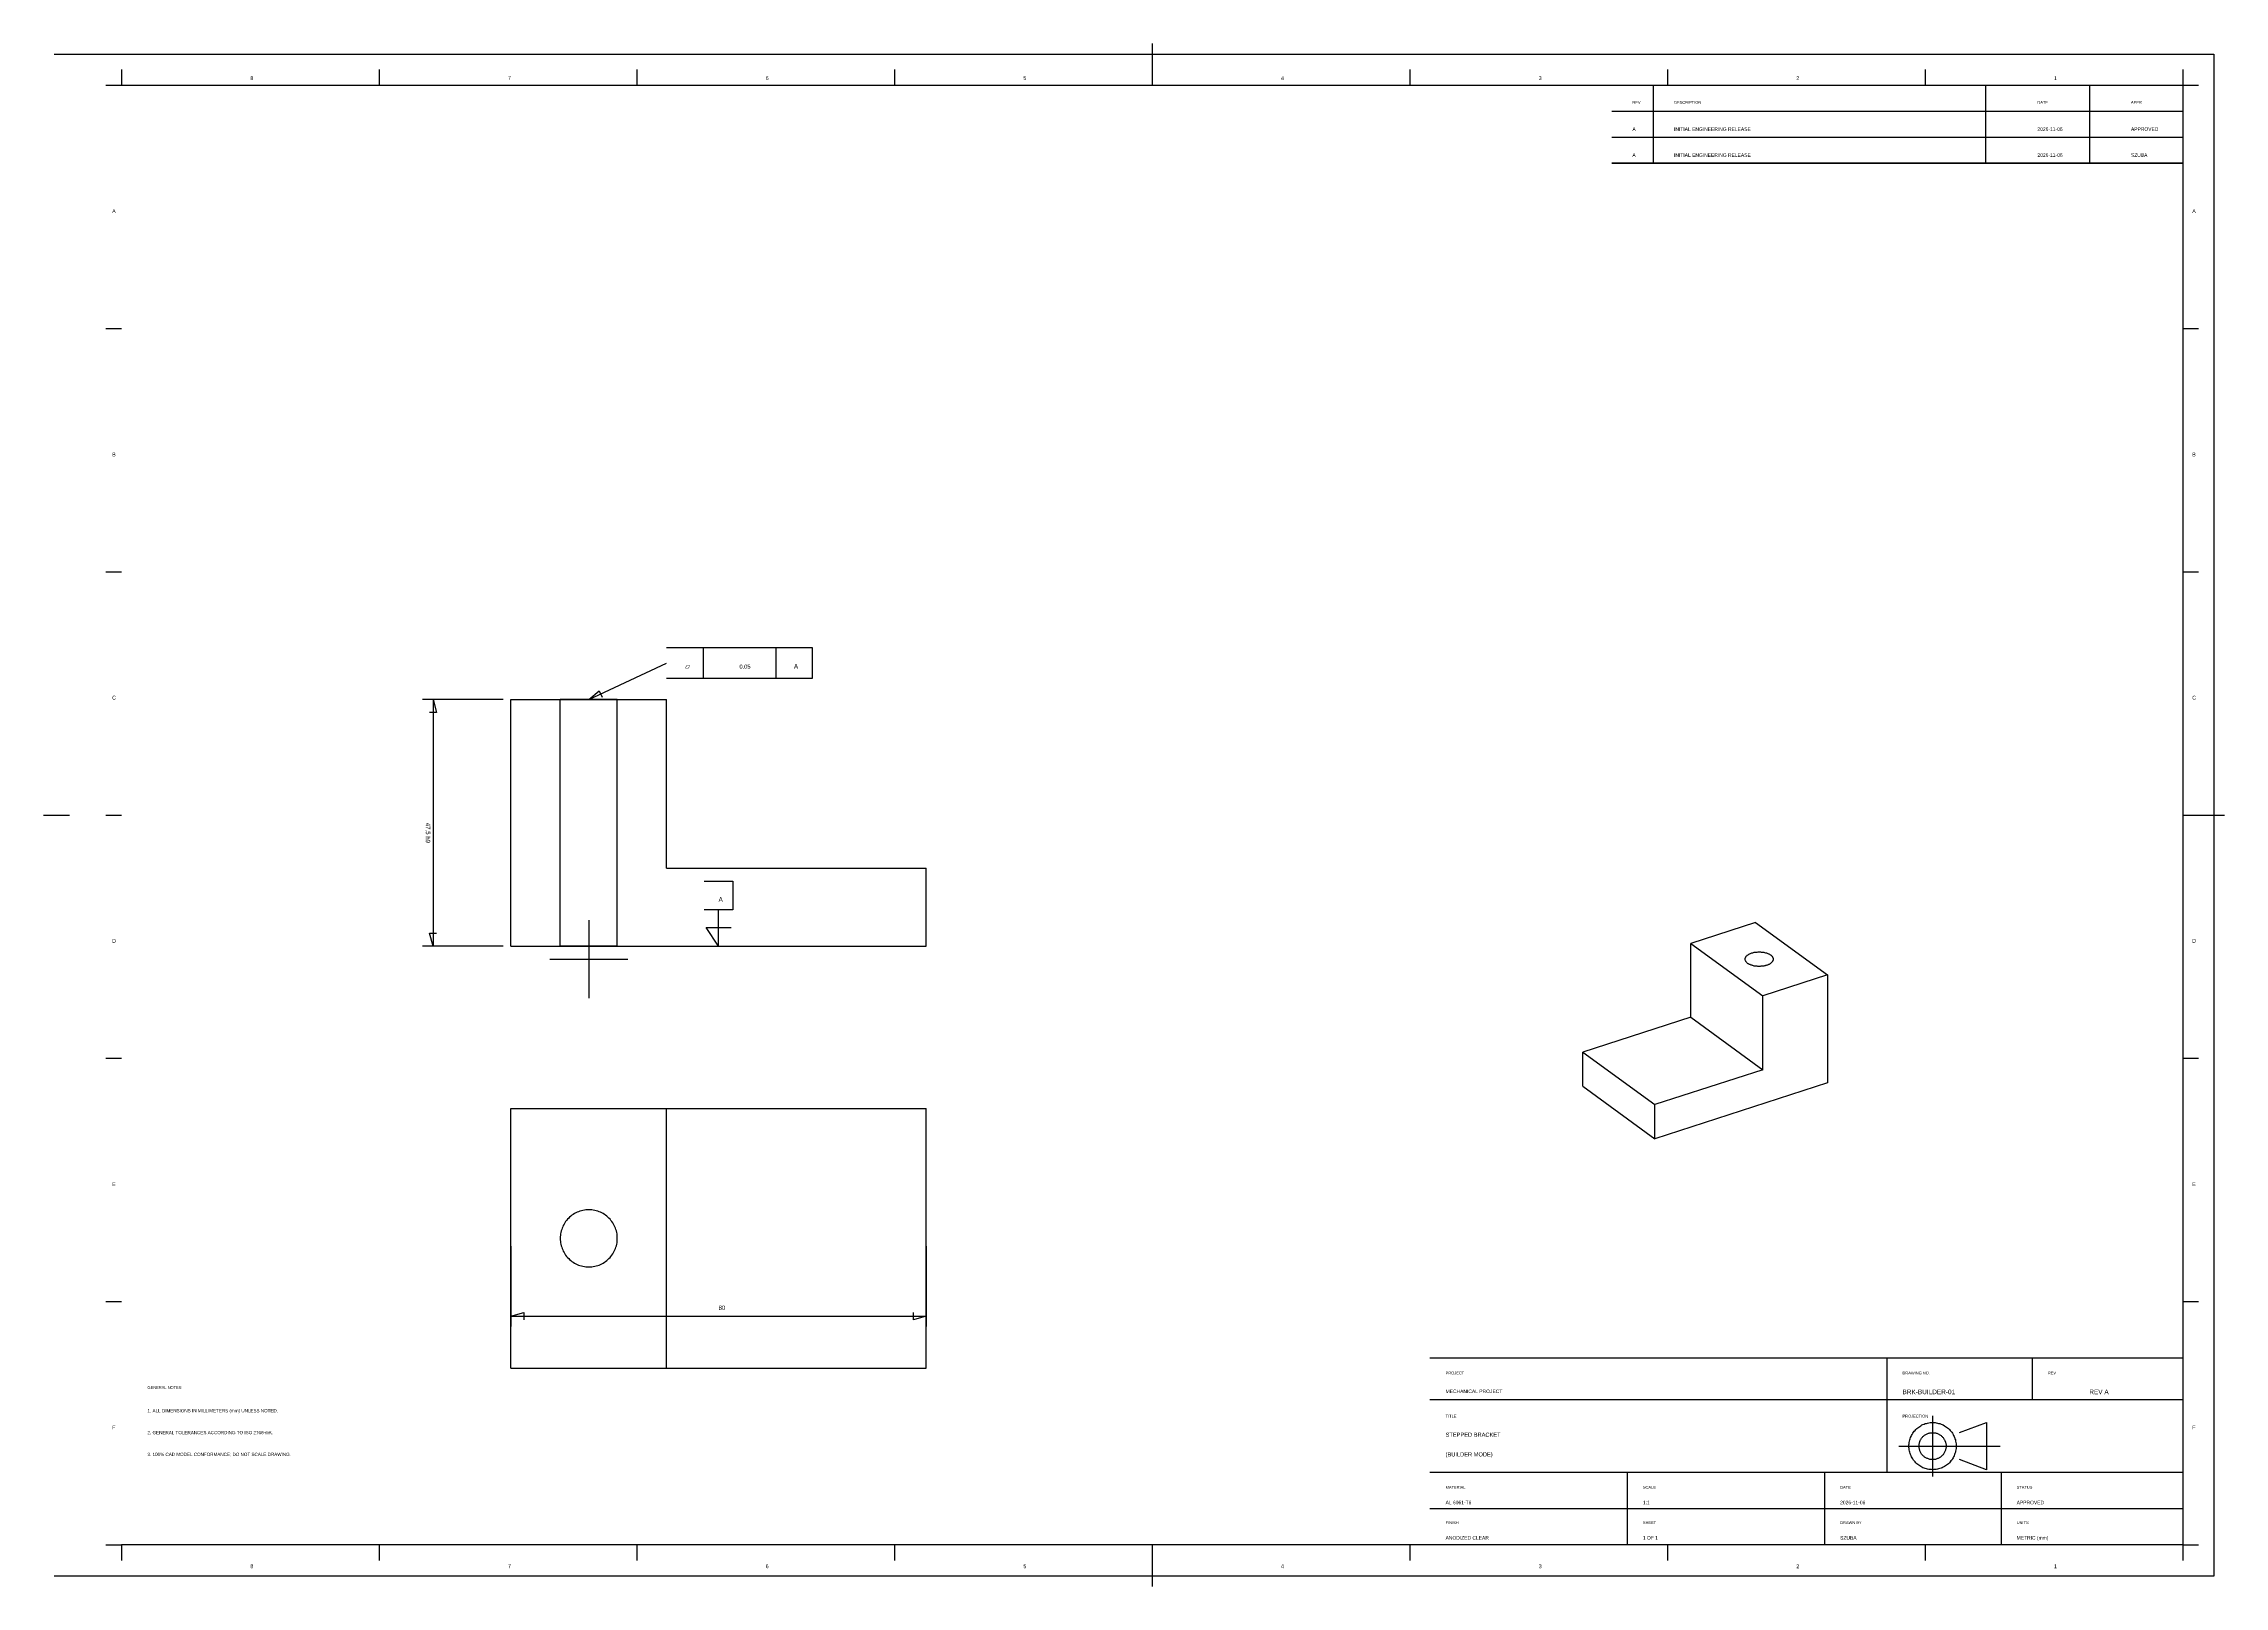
# Model space of a CAD drawing. Header units: metres. Extents: x 0 to 1587, y -826 to 297.
import ezdxf

# ---------------------------------------------------------------- set-up
doc = ezdxf.new("R2010")
doc.units = ezdxf.units.M
for name, color, linetype in [('ANNOTATIONS', 3, 'CONTINUOUS'), ('BORDER', 7, 'CONTINUOUS'), ('CENTER', 4, 'Continuous'), ('DIMENSIONS', 2, 'CONTINUOUS'), ('TITLE_BLOCK', 7, 'CONTINUOUS'), ('VISIBLE', 7, 'CONTINUOUS')]:
    doc.layers.add(name, color=color, linetype=linetype)

msp = doc.modelspace()

# ---------------------------------------------------------------- linework, layer by layer
at = {"layer": 'BORDER'}
for p, q in [((7.6, 289.4), (1579.8, 289.4)), ((806.9, 297), (806.9, 278.1)), ((1579.8, 289.4), (1579.8, -818)), ((56.7, 278.1), (56.7, 266.8)), ((244.2, 278.1), (244.2, 266.8)), ((431.8, 278.1), (431.8, 266.8)), ((619.4, 278.1), (619.4, 266.8)), ((806.9, 278.1), (806.9, 266.8)), ((994.5, 278.1), (994.5, 266.8)), ((1182, 278.1), (1182, 266.8)), ((1369.6, 278.1), (1369.6, 266.8)), ((1557.2, 278.1), (1557.2, 266.8)), ((45.4, 266.8), (56.7, 266.8)), ((56.7, 266.8), (1557.2, 266.8)), ((1171.7, 266.8), (1171.7, 210.1)), ((1413.5, 266.8), (1413.5, 210.1)), ((1489.1, 266.8), (1489.1, 210.1)), ((1557.2, 266.8), (1557.2, -795.3)), ((1557.2, 266.8), (1568.5, 266.8)), ((1141.4, 247.9), (1557.2, 247.9)), ((1141.4, 229), (1557.2, 229)), ((1141.4, 210.1), (1557.2, 210.1)), ((45.4, 89.8), (56.7, 89.8)), ((1557.2, 89.8), (1568.5, 89.8)), ((45.4, -87.3), (56.7, -87.3)), ((1557.2, -87.3), (1568.5, -87.3)), ((480, -142.4), (480, -165)), ((532.9, -142.4), (532.9, -165)), ((0, -264.3), (18.9, -264.3)), ((45.4, -264.3), (56.7, -264.3)), ((1557.2, -264.3), (1568.5, -264.3)), ((1568.5, -264.3), (1587.4, -264.3)), ((45.4, -441.3), (56.7, -441.3)), ((1557.2, -441.3), (1568.5, -441.3)), ((45.4, -618.3), (56.7, -618.3)), ((1557.2, -618.3), (1568.5, -618.3)), ((1341.7, -659.2), (1341.7, -742.4)), ((1447.6, -659.2), (1447.6, -689.5)), ((1009.1, -689.5), (1557.2, -689.5)), ((1009.1, -742.4), (1557.2, -742.4)), ((1152.8, -742.4), (1152.8, -795.3)), ((1296.4, -742.4), (1296.4, -795.3)), ((1424.9, -742.4), (1424.9, -795.3)), ((1009.1, -768.8), (1557.2, -768.8)), ((45.4, -795.3), (56.7, -795.3)), ((1557.2, -795.3), (56.7, -795.3)), ((56.7, -795.3), (56.7, -806.6)), ((244.2, -795.3), (244.2, -806.6)), ((431.8, -795.3), (431.8, -806.6)), ((619.4, -795.3), (619.4, -806.6)), ((806.9, -795.3), (806.9, -806.6)), ((806.9, -806.6), (806.9, -825.5)), ((994.5, -795.3), (994.5, -806.6)), ((1182, -795.3), (1182, -806.6)), ((1369.6, -795.3), (1369.6, -806.6)), ((1557.2, -795.3), (1557.2, -806.6)), ((1557.2, -795.3), (1568.5, -795.3)), ((1579.8, -818), (7.6, -818))]:
    msp.add_line(p, q, dxfattribs=at)
at = {"layer": 'CENTER'}
for p, q in [((396.9, -340.8), (396.9, -397.5)), ((368.5, -369.1), (425.2, -369.1)), ((1375, -701.4), (1375, -745.6)), ((1350.4, -723.5), (1424.1, -723.5))]:
    msp.add_line(p, q, dxfattribs=at)
at = {"layer": 'DIMENSIONS'}
for p, q in [((396.9, -180.2), (453.5, -153.7)), ((396.9, -180.2), (404.3, -173.8)), ((404.3, -173.8), (406.5, -178.6)), ((334.5, -180.2), (275.9, -180.2)), ((286.1, -189.6), (280.8, -189.6)), ((283.5, -180.2), (283.5, -359.7)), ((283.5, -180.2), (286.1, -189.6)), ((491.3, -359.7), (491.3, -333.2)), ((491.3, -359.7), (482.3, -346.1)), ((482.3, -346.1), (500.4, -346.1)), ((334.5, -359.7), (275.9, -359.7)), ((283.5, -359.7), (280.8, -350.2)), ((280.8, -350.2), (286.1, -350.2)), ((340.2, -578), (340.2, -636.5)), ((642.5, -578), (642.5, -636.5)), ((340.2, -629), (349.6, -626.3)), ((340.2, -629), (642.5, -629)), ((349.6, -626.3), (349.6, -631.6)), ((633.1, -631.6), (633.1, -626.3)), ((642.5, -629), (633.1, -631.6))]:
    msp.add_line(p, q, dxfattribs=at)
at = {"layer": 'TITLE_BLOCK'}
for p, q in [((1141.4, 266.8), (1557.2, 266.8)), ((1557.2, 266.8), (1557.2, 210.1)), ((1557.2, 210.1), (1141.4, 210.1)), ((453.5, -142.4), (559.4, -142.4)), ((559.4, -142.4), (559.4, -165)), ((559.4, -165), (453.5, -165)), ((480.9, -312.4), (501.7, -312.4)), ((501.7, -312.4), (501.7, -333.2)), ((501.7, -333.2), (480.9, -333.2)), ((1009.1, -659.2), (1557.2, -659.2)), ((1557.2, -659.2), (1557.2, -795.3)), ((1557.2, -795.3), (1009.1, -795.3))]:
    msp.add_line(p, q, dxfattribs=at)
at = {"layer": 'VISIBLE'}
for p, q in [((340.2, -359.7), (340.2, -180.2)), ((340.2, -180.2), (453.5, -180.2)), ((376.6, -180.2), (376.1, -180.2)), ((376.1, -180.2), (376.6, -180.2)), ((376.1, -359.7), (376.1, -180.2)), ((378.1, -180.2), (376.6, -180.2)), ((376.6, -180.2), (378.1, -180.2)), ((380.6, -180.2), (378.1, -180.2)), ((378.1, -180.2), (380.6, -180.2)), ((383.9, -180.2), (380.6, -180.2)), ((380.6, -180.2), (383.9, -180.2)), ((387.8, -180.2), (383.9, -180.2)), ((383.9, -180.2), (387.8, -180.2)), ((392.2, -180.2), (387.8, -180.2)), ((387.8, -180.2), (392.2, -180.2)), ((396.8, -180.2), (392.2, -180.2)), ((392.2, -180.2), (396.8, -180.2)), ((401.5, -180.2), (396.8, -180.2)), ((396.8, -180.2), (401.5, -180.2)), ((405.9, -180.2), (401.5, -180.2)), ((401.5, -180.2), (405.9, -180.2)), ((409.8, -180.2), (405.9, -180.2)), ((405.9, -180.2), (409.8, -180.2)), ((413.1, -180.2), (409.8, -180.2)), ((409.8, -180.2), (413.1, -180.2)), ((415.6, -180.2), (413.1, -180.2)), ((413.1, -180.2), (415.6, -180.2)), ((417.1, -180.2), (415.6, -180.2)), ((415.6, -180.2), (417.1, -180.2)), ((417.6, -180.2), (417.1, -180.2)), ((417.1, -180.2), (417.6, -180.2)), ((417.6, -359.7), (417.6, -180.2)), ((453.5, -303), (453.5, -180.2)), ((453.5, -303), (642.5, -303)), ((642.5, -359.7), (642.5, -303)), ((1246.1, -342.5), (1199, -357.7)), ((1246.1, -342.5), (1298.6, -380.6)), ((340.2, -359.7), (642.5, -359.7)), ((376.6, -359.7), (376.1, -359.7)), ((376.1, -359.7), (376.6, -359.7)), ((378.1, -359.7), (376.6, -359.7)), ((376.6, -359.7), (378.1, -359.7)), ((380.6, -359.7), (378.1, -359.7)), ((378.1, -359.7), (380.6, -359.7)), ((383.9, -359.7), (380.6, -359.7)), ((380.6, -359.7), (383.9, -359.7)), ((387.8, -359.7), (383.9, -359.7)), ((383.9, -359.7), (387.8, -359.7)), ((392.2, -359.7), (387.8, -359.7)), ((387.8, -359.7), (392.2, -359.7)), ((396.8, -359.7), (392.2, -359.7)), ((392.2, -359.7), (396.8, -359.7)), ((401.5, -359.7), (396.8, -359.7)), ((396.8, -359.7), (401.5, -359.7)), ((405.9, -359.7), (401.5, -359.7)), ((401.5, -359.7), (405.9, -359.7)), ((409.8, -359.7), (405.9, -359.7)), ((405.9, -359.7), (409.8, -359.7)), ((413.1, -359.7), (409.8, -359.7)), ((409.8, -359.7), (413.1, -359.7)), ((415.6, -359.7), (413.1, -359.7)), ((413.1, -359.7), (415.6, -359.7)), ((417.1, -359.7), (415.6, -359.7)), ((415.6, -359.7), (417.1, -359.7)), ((417.6, -359.7), (417.1, -359.7)), ((417.1, -359.7), (417.6, -359.7)), ((1199, -411.4), (1199, -357.7)), ((1199, -357.7), (1251.4, -395.9)), ((1242.7, -365.1), (1242.2, -365.2)), ((1243.1, -364.9), (1242.7, -365.1)), ((1243.6, -364.8), (1243.1, -364.9)), ((1244, -364.7), (1243.6, -364.8)), ((1244.5, -364.5), (1244, -364.7)), ((1245, -364.4), (1244.5, -364.5)), ((1245.6, -364.4), (1245, -364.4)), ((1246.1, -364.3), (1245.6, -364.4)), ((1246.6, -364.2), (1246.1, -364.3)), ((1247.1, -364.2), (1246.6, -364.2)), ((1247.7, -364.1), (1247.1, -364.2)), ((1248.2, -364.1), (1247.7, -364.1)), ((1248.8, -364.1), (1248.2, -364.1)), ((1249.3, -364.1), (1248.8, -364.1)), ((1249.9, -364.1), (1249.3, -364.1)), ((1250.4, -364.2), (1249.9, -364.1)), ((1250.9, -364.2), (1250.4, -364.2)), ((1251.5, -364.3), (1250.9, -364.2)), ((1252, -364.4), (1251.5, -364.3)), ((1252.5, -364.4), (1252, -364.4)), ((1253, -364.5), (1252.5, -364.4)), ((1253.5, -364.7), (1253, -364.5)), ((1254, -364.8), (1253.5, -364.7)), ((1254.4, -364.9), (1254, -364.8)), ((1254.9, -365.1), (1254.4, -364.9)), ((1255.3, -365.2), (1254.9, -365.1)), ((1238.5, -368.4), (1238.4, -368.6)), ((1238.4, -368.6), (1238.4, -368.9)), ((1238.4, -368.9), (1238.4, -369.2)), ((1238.4, -369.2), (1238.4, -369.5)), ((1238.4, -369.5), (1238.4, -369.7)), ((1238.4, -369.7), (1238.5, -370)), ((1238.6, -368.1), (1238.5, -368.4)), ((1238.5, -370), (1238.7, -370.3)), ((1238.7, -367.9), (1238.6, -368.1)), ((1238.9, -367.6), (1238.7, -367.9)), ((1238.7, -370.3), (1238.8, -370.6)), ((1238.8, -370.6), (1239, -370.9)), ((1239.1, -367.3), (1238.9, -367.6)), ((1239, -370.9), (1239.2, -371.2)), ((1239.3, -367.1), (1239.1, -367.3)), ((1239.2, -371.2), (1239.5, -371.4)), ((1239.5, -366.9), (1239.3, -367.1)), ((1239.8, -366.6), (1239.5, -366.9)), ((1239.5, -371.4), (1239.8, -371.7)), ((1240, -366.4), (1239.8, -366.6)), ((1239.8, -371.7), (1240.1, -372)), ((1240.4, -366.2), (1240, -366.4)), ((1240.1, -372), (1240.4, -372.2)), ((1240.7, -366), (1240.4, -366.2)), ((1240.4, -372.2), (1240.7, -372.4)), ((1241, -365.8), (1240.7, -366)), ((1240.7, -372.4), (1241.1, -372.6)), ((1241.4, -365.6), (1241, -365.8)), ((1241.1, -372.6), (1241.5, -372.7)), ((1241.8, -365.4), (1241.4, -365.6)), ((1241.5, -372.7), (1241.9, -372.9)), ((1242.2, -365.2), (1241.8, -365.4)), ((1241.9, -372.9), (1242.3, -373.1)), ((1242.3, -373.1), (1242.7, -373.2)), ((1242.7, -373.2), (1243.1, -373.4)), ((1243.1, -373.4), (1243.6, -373.5)), ((1243.6, -373.5), (1244, -373.6)), ((1244, -373.6), (1244.5, -373.8)), ((1244.5, -373.8), (1245, -373.9)), ((1245, -373.9), (1245.5, -373.9)), ((1245.5, -373.9), (1246, -374)), ((1246, -374), (1246.5, -374.1)), ((1246.5, -374.1), (1247, -374.1)), ((1247, -374.1), (1247.6, -374.2)), ((1247.6, -374.2), (1248.1, -374.2)), ((1248.1, -374.2), (1248.6, -374.2)), ((1248.6, -374.2), (1249.2, -374.2)), ((1249.2, -374.2), (1249.7, -374.2)), ((1249.7, -374.2), (1250.2, -374.1)), ((1250.2, -374.1), (1250.7, -374.1)), ((1250.7, -374.1), (1251.3, -374)), ((1251.3, -374), (1251.8, -374)), ((1298.6, -380.6), (1251.4, -395.9)), ((1251.8, -374), (1252.3, -373.9)), ((1252.3, -373.9), (1252.8, -373.8)), ((1252.8, -373.8), (1253.3, -373.7)), ((1253.3, -373.7), (1253.7, -373.6)), ((1253.7, -373.6), (1254.2, -373.5)), ((1254.2, -373.5), (1254.6, -373.3)), ((1254.6, -373.3), (1255.1, -373.2)), ((1255.1, -373.2), (1255.5, -373)), ((1255.7, -365.4), (1255.3, -365.2)), ((1255.5, -373), (1255.9, -372.8)), ((1256.1, -365.6), (1255.7, -365.4)), ((1255.9, -372.8), (1256.3, -372.7)), ((1256.5, -365.8), (1256.1, -365.6)), ((1256.3, -372.7), (1256.6, -372.5)), ((1256.8, -366), (1256.5, -365.8)), ((1256.6, -372.5), (1256.9, -372.3)), ((1257.2, -366.2), (1256.8, -366)), ((1256.9, -372.3), (1257.3, -372.1)), ((1257.5, -366.4), (1257.2, -366.2)), ((1257.3, -372.1), (1257.6, -371.8)), ((1257.8, -366.6), (1257.5, -366.4)), ((1257.6, -371.8), (1257.8, -371.6)), ((1258, -366.9), (1257.8, -366.6)), ((1257.8, -371.6), (1258.1, -371.4)), ((1258.3, -367.1), (1258, -366.9)), ((1258.1, -371.4), (1258.3, -371.2)), ((1258.5, -367.3), (1258.3, -367.1)), ((1258.3, -371.2), (1258.5, -370.9)), ((1258.6, -367.6), (1258.5, -367.3)), ((1258.5, -370.9), (1258.7, -370.7)), ((1258.8, -367.9), (1258.6, -367.6)), ((1258.7, -370.7), (1258.8, -370.4)), ((1258.9, -368.1), (1258.8, -367.9)), ((1258.8, -370.4), (1258.9, -370.2)), ((1259, -368.4), (1258.9, -368.1)), ((1258.9, -370.2), (1259, -369.9)), ((1259.1, -368.6), (1259, -368.4)), ((1259, -369.9), (1259.1, -369.7)), ((1259.1, -368.9), (1259.1, -368.6)), ((1259.2, -369.2), (1259.1, -368.9)), ((1259.1, -369.4), (1259.2, -369.2)), ((1259.1, -369.7), (1259.1, -369.4)), ((1298.6, -380.6), (1298.6, -459.1)), ((1251.4, -449.6), (1251.4, -395.9)), ((1199, -411.4), (1120.4, -436.8)), ((1199, -411.4), (1251.4, -449.6)), ((1120.4, -461.6), (1120.4, -436.8)), ((1120.4, -436.8), (1172.8, -475)), ((1251.4, -449.6), (1172.8, -475)), ((1298.6, -459.1), (1172.8, -499.8)), ((1120.4, -461.6), (1172.8, -499.8)), ((1172.8, -499.8), (1172.8, -475)), ((340.2, -477.8), (642.5, -477.8)), ((340.2, -666.8), (340.2, -477.8)), ((340.2, -477.8), (453.5, -477.8)), ((453.5, -477.8), (642.5, -477.8)), ((453.5, -666.8), (453.5, -477.8)), ((642.5, -666.8), (642.5, -477.8)), ((384.6, -555.5), (383.8, -556.1)), ((385.5, -554.9), (384.6, -555.5)), ((386.5, -554.3), (385.5, -554.9)), ((387.4, -553.8), (386.5, -554.3)), ((388.4, -553.3), (387.4, -553.8)), ((389.4, -552.9), (388.4, -553.3)), ((390.4, -552.5), (389.4, -552.9)), ((391.5, -552.2), (390.4, -552.5)), ((392.5, -552), (391.5, -552.2)), ((393.6, -551.8), (392.5, -552)), ((394.7, -551.6), (393.6, -551.8)), ((395.8, -551.5), (394.7, -551.6)), ((396.8, -551.5), (395.8, -551.5)), ((397.9, -551.5), (396.8, -551.5)), ((399, -551.6), (397.9, -551.5)), ((400.1, -551.8), (399, -551.6)), ((401.2, -552), (400.1, -551.8)), ((402.2, -552.2), (401.2, -552)), ((403.3, -552.5), (402.2, -552.2)), ((404.3, -552.9), (403.3, -552.5)), ((405.3, -553.3), (404.3, -552.9)), ((406.3, -553.8), (405.3, -553.3)), ((407.2, -554.3), (406.3, -553.8)), ((408.2, -554.9), (407.2, -554.3)), ((409.1, -555.5), (408.2, -554.9)), ((409.9, -556.1), (409.1, -555.5)), ((376.2, -570.1), (376.1, -571.2)), ((376.1, -571.2), (376.1, -572.3)), ((376.3, -569), (376.2, -570.1)), ((376.5, -568), (376.3, -569)), ((376.8, -566.9), (376.5, -568)), ((377.1, -565.9), (376.8, -566.9)), ((377.4, -564.8), (377.1, -565.9)), ((377.9, -563.8), (377.4, -564.8)), ((378.3, -562.9), (377.9, -563.8)), ((378.8, -561.9), (378.3, -562.9)), ((379.4, -561), (378.8, -561.9)), ((380, -560.1), (379.4, -561)), ((380.7, -559.2), (380, -560.1)), ((381.4, -558.4), (380.7, -559.2)), ((382.2, -557.6), (381.4, -558.4)), ((382.9, -556.8), (382.2, -557.6)), ((383.8, -556.1), (382.9, -556.8)), ((410.8, -556.8), (409.9, -556.1)), ((411.5, -557.6), (410.8, -556.8)), ((412.3, -558.4), (411.5, -557.6)), ((413, -559.2), (412.3, -558.4)), ((413.7, -560.1), (413, -559.2)), ((414.3, -561), (413.7, -560.1)), ((414.9, -561.9), (414.3, -561)), ((415.4, -562.9), (414.9, -561.9)), ((415.8, -563.8), (415.4, -562.9)), ((416.3, -564.8), (415.8, -563.8)), ((416.6, -565.9), (416.3, -564.8)), ((416.9, -566.9), (416.6, -565.9)), ((417.2, -568), (416.9, -566.9)), ((417.4, -569), (417.2, -568)), ((417.5, -570.1), (417.4, -569)), ((417.6, -571.2), (417.5, -570.1)), ((417.6, -572.3), (417.6, -571.2)), ((376.1, -572.3), (376.1, -573.4)), ((376.1, -573.4), (376.2, -574.5)), ((376.2, -574.5), (376.3, -575.5)), ((376.3, -575.5), (376.5, -576.6)), ((376.5, -576.6), (376.8, -577.7)), ((376.8, -577.7), (377.1, -578.7)), ((377.1, -578.7), (377.4, -579.7)), ((377.4, -579.7), (377.9, -580.7)), ((377.9, -580.7), (378.3, -581.7)), ((378.3, -581.7), (378.8, -582.7)), ((378.8, -582.7), (379.4, -583.6)), ((379.4, -583.6), (380, -584.5)), ((380, -584.5), (380.7, -585.4)), ((380.7, -585.4), (381.4, -586.2)), ((381.4, -586.2), (382.2, -587)), ((382.2, -587), (382.9, -587.7)), ((410.8, -587.7), (411.5, -587)), ((411.5, -587), (412.3, -586.2)), ((412.3, -586.2), (413, -585.4)), ((413, -585.4), (413.7, -584.5)), ((413.7, -584.5), (414.3, -583.6)), ((414.3, -583.6), (414.9, -582.7)), ((414.9, -582.7), (415.4, -581.7)), ((415.4, -581.7), (415.8, -580.7)), ((415.8, -580.7), (416.3, -579.7)), ((416.3, -579.7), (416.6, -578.7)), ((416.6, -578.7), (416.9, -577.7)), ((416.9, -577.7), (417.2, -576.6)), ((417.2, -576.6), (417.4, -575.5)), ((417.4, -575.5), (417.5, -574.5)), ((417.5, -574.5), (417.6, -573.4)), ((417.6, -573.4), (417.6, -572.3)), ((382.9, -587.7), (383.8, -588.4)), ((383.8, -588.4), (384.6, -589.1)), ((384.6, -589.1), (385.5, -589.7)), ((385.5, -589.7), (386.5, -590.3)), ((386.5, -590.3), (387.4, -590.8)), ((387.4, -590.8), (388.4, -591.3)), ((388.4, -591.3), (389.4, -591.7)), ((389.4, -591.7), (390.4, -592.1)), ((390.4, -592.1), (391.5, -592.4)), ((391.5, -592.4), (392.5, -592.6)), ((392.5, -592.6), (393.6, -592.8)), ((393.6, -592.8), (394.7, -593)), ((394.7, -593), (395.8, -593.1)), ((395.8, -593.1), (396.8, -593.1)), ((396.8, -593.1), (397.9, -593.1)), ((397.9, -593.1), (399, -593)), ((399, -593), (400.1, -592.8)), ((400.1, -592.8), (401.2, -592.6)), ((401.2, -592.6), (402.2, -592.4)), ((402.2, -592.4), (403.3, -592.1)), ((403.3, -592.1), (404.3, -591.7)), ((404.3, -591.7), (405.3, -591.3)), ((405.3, -591.3), (406.3, -590.8)), ((406.3, -590.8), (407.2, -590.3)), ((407.2, -590.3), (408.2, -589.7)), ((408.2, -589.7), (409.1, -589.1)), ((409.1, -589.1), (409.9, -588.4)), ((409.9, -588.4), (410.8, -587.7)), ((340.2, -666.8), (642.5, -666.8)), ((340.2, -666.8), (453.5, -666.8)), ((453.5, -666.8), (642.5, -666.8)), ((1360.1, -714.9), (1360.6, -714.1)), ((1360.6, -714.1), (1361.1, -713.4)), ((1361.1, -713.4), (1361.6, -712.6)), ((1361.6, -712.6), (1362.2, -712)), ((1362.2, -712), (1362.8, -711.3)), ((1362.8, -711.3), (1363.5, -710.7)), ((1363.5, -710.7), (1364.2, -710.1)), ((1364.2, -710.1), (1364.9, -709.6)), ((1364.9, -709.6), (1365.6, -709.1)), ((1365.6, -709.1), (1366.4, -708.6)), ((1366.4, -708.6), (1367.2, -708.1)), ((1367.2, -708.1), (1368, -707.8)), ((1368, -707.8), (1368.8, -707.4)), ((1368.8, -707.4), (1369.7, -707.1)), ((1369.7, -707.1), (1370.5, -706.9)), ((1370.5, -706.9), (1371.4, -706.7)), ((1371, -714.5), (1371.5, -714.3)), ((1371.4, -706.7), (1372.3, -706.5)), ((1371.5, -714.3), (1372, -714.1)), ((1372, -714.1), (1372.4, -714)), ((1372.3, -706.5), (1373.2, -706.4)), ((1372.4, -714), (1372.9, -713.9)), ((1372.9, -713.9), (1373.5, -713.8)), ((1373.2, -706.4), (1374.1, -706.3)), ((1373.5, -713.8), (1374, -713.7)), ((1374, -713.7), (1374.5, -713.7)), ((1374.1, -706.3), (1375, -706.3)), ((1374.5, -713.7), (1375, -713.6)), ((1375, -706.3), (1375.9, -706.3)), ((1375, -713.6), (1375.5, -713.7)), ((1375.5, -713.7), (1376, -713.7)), ((1375.9, -706.3), (1376.8, -706.4)), ((1376, -713.7), (1376.5, -713.8)), ((1376.5, -713.8), (1377, -713.9)), ((1376.8, -706.4), (1377.7, -706.5)), ((1377, -713.9), (1377.5, -714)), ((1377.5, -714), (1378, -714.1)), ((1377.7, -706.5), (1378.6, -706.7)), ((1378, -714.1), (1378.5, -714.3)), ((1378.5, -714.3), (1379, -714.5)), ((1378.6, -706.7), (1379.4, -706.9)), ((1379.4, -706.9), (1380.3, -707.1)), ((1380.3, -707.1), (1381.2, -707.4)), ((1381.2, -707.4), (1382, -707.8)), ((1382, -707.8), (1382.8, -708.1)), ((1382.8, -708.1), (1383.6, -708.6)), ((1383.6, -708.6), (1384.4, -709.1)), ((1384.4, -709.1), (1385.1, -709.6)), ((1385.1, -709.6), (1385.8, -710.1)), ((1385.8, -710.1), (1386.5, -710.7)), ((1386.5, -710.7), (1387.2, -711.3)), ((1387.2, -711.3), (1387.8, -712)), ((1387.8, -712), (1388.4, -712.6)), ((1388.4, -712.6), (1388.9, -713.4)), ((1388.9, -713.4), (1389.4, -714.1)), ((1389.4, -714.1), (1389.9, -714.9)), ((1394.6, -713.6), (1414.3, -706.3)), ((1414.3, -706.3), (1414.3, -740.7)), ((1357.8, -722.6), (1357.9, -721.7)), ((1357.8, -723.5), (1357.8, -722.6)), ((1357.8, -724.4), (1357.8, -723.5)), ((1357.9, -725.3), (1357.8, -724.4)), ((1357.9, -721.7), (1358, -720.8)), ((1358, -726.2), (1357.9, -725.3)), ((1358, -720.8), (1358.2, -719.9)), ((1358.2, -727.1), (1358, -726.2)), ((1358.2, -719.9), (1358.4, -719)), ((1358.4, -727.9), (1358.2, -727.1)), ((1358.4, -719), (1358.6, -718.2)), ((1358.6, -728.8), (1358.4, -727.9)), ((1358.6, -718.2), (1358.9, -717.3)), ((1358.9, -729.6), (1358.6, -728.8)), ((1358.9, -717.3), (1359.3, -716.5)), ((1359.3, -730.5), (1358.9, -729.6)), ((1359.3, -716.5), (1359.7, -715.7)), ((1359.7, -715.7), (1360.1, -714.9)), ((1365.2, -722.4), (1365.3, -721.9)), ((1365.2, -723), (1365.2, -722.4)), ((1365.2, -723.5), (1365.2, -723)), ((1365.2, -724), (1365.2, -723.5)), ((1365.2, -724.5), (1365.2, -724)), ((1365.3, -725), (1365.2, -724.5)), ((1365.3, -721.9), (1365.4, -721.4)), ((1365.4, -725.5), (1365.3, -725)), ((1365.4, -721.4), (1365.5, -720.9)), ((1365.5, -726), (1365.4, -725.5)), ((1365.5, -720.9), (1365.6, -720.4)), ((1365.6, -726.5), (1365.5, -726)), ((1365.6, -720.4), (1365.8, -720)), ((1365.8, -727), (1365.6, -726.5)), ((1365.8, -720), (1366, -719.5)), ((1366, -727.5), (1365.8, -727)), ((1366, -719.5), (1366.2, -719)), ((1366.2, -727.9), (1366, -727.5)), ((1366.2, -719), (1366.5, -718.6)), ((1366.5, -728.4), (1366.2, -727.9)), ((1366.5, -718.6), (1366.8, -718.1)), ((1366.8, -728.8), (1366.5, -728.4)), ((1366.8, -718.1), (1367, -717.7)), ((1367, -729.3), (1366.8, -728.8)), ((1367, -717.7), (1367.4, -717.3)), ((1367.4, -729.7), (1367, -729.3)), ((1367.4, -717.3), (1367.7, -716.9)), ((1367.7, -730), (1367.4, -729.7)), ((1367.7, -716.9), (1368, -716.5)), ((1368, -730.4), (1367.7, -730)), ((1368, -716.5), (1368.4, -716.2)), ((1368.4, -716.2), (1368.8, -715.8)), ((1368.8, -715.8), (1369.2, -715.5)), ((1369.2, -715.5), (1369.6, -715.2)), ((1369.6, -715.2), (1370.1, -715)), ((1370.1, -715), (1370.5, -714.7)), ((1370.5, -714.7), (1371, -714.5)), ((1379, -714.5), (1379.5, -714.7)), ((1379.5, -714.7), (1379.9, -715)), ((1379.9, -715), (1380.3, -715.2)), ((1380.3, -715.2), (1380.8, -715.5)), ((1380.8, -715.5), (1381.2, -715.8)), ((1381.2, -715.8), (1381.6, -716.2)), ((1381.6, -716.2), (1381.9, -716.5)), ((1381.9, -716.5), (1382.3, -716.9)), ((1382.3, -730), (1381.9, -730.4)), ((1382.3, -716.9), (1382.6, -717.3)), ((1382.6, -729.7), (1382.3, -730)), ((1382.6, -717.3), (1382.9, -717.7)), ((1382.9, -729.3), (1382.6, -729.7)), ((1382.9, -717.7), (1383.2, -718.1)), ((1383.2, -728.8), (1382.9, -729.3)), ((1383.2, -718.1), (1383.5, -718.6)), ((1383.5, -728.4), (1383.2, -728.8)), ((1383.5, -718.6), (1383.7, -719)), ((1383.7, -727.9), (1383.5, -728.4)), ((1383.7, -719), (1384, -719.5)), ((1384, -727.5), (1383.7, -727.9)), ((1384, -719.5), (1384.2, -720)), ((1384.2, -727), (1384, -727.5)), ((1384.2, -720), (1384.3, -720.4)), ((1384.3, -726.5), (1384.2, -727)), ((1384.3, -720.4), (1384.5, -720.9)), ((1384.5, -726), (1384.3, -726.5)), ((1384.5, -720.9), (1384.6, -721.4)), ((1384.6, -725.5), (1384.5, -726)), ((1384.6, -721.4), (1384.7, -721.9)), ((1384.7, -725), (1384.6, -725.5)), ((1384.7, -721.9), (1384.8, -722.4)), ((1384.8, -724.5), (1384.7, -725)), ((1384.8, -722.4), (1384.8, -723)), ((1384.8, -723), (1384.8, -723.5)), ((1384.8, -723.5), (1384.8, -724)), ((1384.8, -724), (1384.8, -724.5)), ((1389.9, -714.9), (1390.3, -715.7)), ((1390.3, -715.7), (1390.7, -716.5)), ((1390.7, -716.5), (1391, -717.3)), ((1391, -729.6), (1390.7, -730.5)), ((1391, -717.3), (1391.3, -718.2)), ((1391.3, -728.8), (1391, -729.6)), ((1391.3, -718.2), (1391.6, -719)), ((1391.6, -727.9), (1391.3, -728.8)), ((1391.6, -719), (1391.8, -719.9)), ((1391.8, -727.1), (1391.6, -727.9)), ((1391.8, -719.9), (1392, -720.8)), ((1392, -726.2), (1391.8, -727.1)), ((1392, -720.8), (1392.1, -721.7)), ((1392.1, -725.3), (1392, -726.2)), ((1392.1, -721.7), (1392.2, -722.6)), ((1392.2, -724.4), (1392.1, -725.3)), ((1392.2, -722.6), (1392.2, -723.5)), ((1392.2, -723.5), (1392.2, -724.4)), ((1359.7, -731.3), (1359.3, -730.5)), ((1360.1, -732.1), (1359.7, -731.3)), ((1360.6, -732.8), (1360.1, -732.1)), ((1361.1, -733.6), (1360.6, -732.8)), ((1361.6, -734.3), (1361.1, -733.6)), ((1362.2, -735), (1361.6, -734.3)), ((1362.8, -735.6), (1362.2, -735)), ((1363.5, -736.3), (1362.8, -735.6)), ((1364.2, -736.8), (1363.5, -736.3)), ((1364.9, -737.4), (1364.2, -736.8)), ((1365.6, -737.9), (1364.9, -737.4)), ((1366.4, -738.4), (1365.6, -737.9)), ((1367.2, -738.8), (1366.4, -738.4)), ((1368, -739.2), (1367.2, -738.8)), ((1368.4, -730.8), (1368, -730.4)), ((1368.8, -739.5), (1368, -739.2)), ((1368.8, -731.1), (1368.4, -730.8)), ((1369.2, -731.4), (1368.8, -731.1)), ((1369.7, -739.8), (1368.8, -739.5)), ((1369.6, -731.7), (1369.2, -731.4)), ((1370.1, -732), (1369.6, -731.7)), ((1370.5, -740.1), (1369.7, -739.8)), ((1370.5, -732.2), (1370.1, -732)), ((1371, -732.5), (1370.5, -732.2)), ((1371.4, -740.3), (1370.5, -740.1)), ((1371.5, -732.6), (1371, -732.5)), ((1372.3, -740.5), (1371.4, -740.3)), ((1372, -732.8), (1371.5, -732.6)), ((1372.4, -733), (1372, -732.8)), ((1373.2, -740.6), (1372.3, -740.5)), ((1372.9, -733.1), (1372.4, -733)), ((1373.5, -733.2), (1372.9, -733.1)), ((1374.1, -740.6), (1373.2, -740.6)), ((1374, -733.2), (1373.5, -733.2)), ((1374.5, -733.3), (1374, -733.2)), ((1375, -740.7), (1374.1, -740.6)), ((1375, -733.3), (1374.5, -733.3)), ((1375.5, -733.3), (1375, -733.3)), ((1375.9, -740.6), (1375, -740.7)), ((1376, -733.2), (1375.5, -733.3)), ((1376.8, -740.6), (1375.9, -740.6)), ((1376.5, -733.2), (1376, -733.2)), ((1377, -733.1), (1376.5, -733.2)), ((1377.7, -740.5), (1376.8, -740.6)), ((1377.5, -733), (1377, -733.1)), ((1378, -732.8), (1377.5, -733)), ((1378.6, -740.3), (1377.7, -740.5)), ((1378.5, -732.6), (1378, -732.8)), ((1379, -732.5), (1378.5, -732.6)), ((1379.4, -740.1), (1378.6, -740.3)), ((1379.5, -732.2), (1379, -732.5)), ((1380.3, -739.8), (1379.4, -740.1)), ((1379.9, -732), (1379.5, -732.2)), ((1380.3, -731.7), (1379.9, -732)), ((1380.8, -731.4), (1380.3, -731.7)), ((1381.2, -739.5), (1380.3, -739.8)), ((1381.2, -731.1), (1380.8, -731.4)), ((1381.6, -730.8), (1381.2, -731.1)), ((1382, -739.2), (1381.2, -739.5)), ((1381.9, -730.4), (1381.6, -730.8)), ((1382.8, -738.8), (1382, -739.2)), ((1383.6, -738.4), (1382.8, -738.8)), ((1384.4, -737.9), (1383.6, -738.4)), ((1385.1, -737.4), (1384.4, -737.9)), ((1385.8, -736.8), (1385.1, -737.4)), ((1386.5, -736.3), (1385.8, -736.8)), ((1387.2, -735.6), (1386.5, -736.3)), ((1387.8, -735), (1387.2, -735.6)), ((1388.4, -734.3), (1387.8, -735)), ((1388.9, -733.6), (1388.4, -734.3)), ((1389.4, -732.8), (1388.9, -733.6)), ((1389.9, -732.1), (1389.4, -732.8)), ((1390.3, -731.3), (1389.9, -732.1)), ((1390.7, -730.5), (1390.3, -731.3)), ((1414.3, -740.7), (1394.6, -733.3))]:
    msp.add_line(p, q, dxfattribs=at)

# ---------------------------------------------------------------- texts
at = {"layer": 'ANNOTATIONS'}
for s, p in [('1. ALL DIMENSIONS IN MILLIMETERS (mm) UNLESS NOTED.', (75.6, -698.9)), ('2. GENERAL TOLERANCES ACCORDING TO ISO 2768-mK.', (75.6, -714.8)), ('3. 100% CAD MODEL CONFORMANCE; DO NOT SCALE DRAWING.', (75.6, -730.7))]:
    msp.add_text(s, height=2.4, dxfattribs=at).set_placement(p)
at = {"layer": 'BORDER'}
for s, p in [('8', (150.5, 270.5)), ('7', (338, 270.5)), ('6', (525.6, 270.5)), ('5', (713.2, 270.5)), ('4', (900.7, 270.5)), ('3', (1088.3, 270.5)), ('2', (1275.8, 270.5)), ('1', (1463.4, 270.5)), ('A', (49.9, 173.7)), ('A', (1564, 173.7)), ('B', (49.9, -3.3)), ('B', (1564, -3.3)), ('C', (49.9, -180.3)), ('C', (1564, -180.3)), ('D', (49.9, -357.3)), ('D', (1564, -357.3)), ('E', (49.9, -534.3)), ('E', (1564, -534.3)), ('F', (49.9, -711.3)), ('F', (1564, -711.3)), ('8', (150.5, -812.3)), ('7', (338, -812.3)), ('6', (525.6, -812.3)), ('5', (713.2, -812.3)), ('4', (900.7, -812.3)), ('3', (1088.3, -812.3)), ('2', (1275.8, -812.3)), ('1', (1463.4, -812.3))]:
    msp.add_text(s, height=2.8, dxfattribs=at).set_placement(p)
at = {"layer": 'DIMENSIONS'}
for s, height, p in [('0.05', 3, (506.5, -157.8)), ('80', 3.2, (491.3, -624.4))]:
    msp.add_text(s, height=height, dxfattribs=at).set_placement(p)
msp.add_text('47.5 h9', height=3.2, rotation=-90, dxfattribs=at).set_placement((278.2, -269.9))
at = {"layer": 'TITLE_BLOCK'}
for s, height, p in [('REV', 2.1, (1156.5, 253.2)), ('DESCRIPTION', 2.1, (1186.8, 253.2)), ('DATE', 2.1, (1451.3, 253.2)), ('APPR', 2.1, (1519.4, 253.2)), ('A', 2.6, (1156.5, 233.5)), ('INITIAL ENGINEERING RELEASE', 2.6, (1186.8, 233.5)), ('2026-11-06', 2.6, (1451.3, 233.5)), ('APPROVED', 2.6, (1519.4, 233.5)), ('A', 2.6, (1156.5, 214.6)), ('INITIAL ENGINEERING RELEASE', 2.6, (1186.8, 214.6)), ('2026-11-06', 2.6, (1451.3, 214.6)), ('SZUBA', 2.6, (1519.4, 214.6)), ('⏥', 3, (466.8, -157.8)), ('A', 3.4, (546.1, -157.8)), ('A', 3.4, (491.3, -327.4)), ('GENERAL NOTES:', 2.1, (75.6, -681.9)), ('PROJECT', 2.1, (1020.5, -671.3)), ('MECHANICAL PROJECT', 2.6, (1020.5, -684.9)), ('DRAWING NO.', 2.1, (1353.1, -671.3)), ('BRK-BUILDER-01', 3.4, (1353.1, -685.7)), ('REV', 2.1, (1458.9, -671.3)), ('REV A', 3.4, (1489.1, -685.7)), ('TITLE', 2.1, (1020.5, -702.7)), ('STEPPED BRACKET', 3, (1020.5, -716.7)), ('PROJECTION', 2.1, (1353.1, -702.7)), ('(BUILDER MODE)', 3, (1020.5, -731)), ('MATERIAL', 2.1, (1020.5, -754.5)), ('SCALE', 2.1, (1164.1, -754.5)), ('DATE', 2.1, (1307.7, -754.5)), ('STATUS', 2.1, (1436.2, -754.5)), ('AL 6061-T6', 2.6, (1020.5, -765.8)), ('1:1', 2.6, (1164.1, -765.8)), ('2026-11-06', 2.6, (1307.7, -765.8)), ('APPROVED', 2.6, (1436.2, -765.8)), ('ANODIZED CLEAR', 2.6, (1020.5, -791.5)), ('FINISH', 2.1, (1020.5, -780.2)), ('SHEET', 2.1, (1164.1, -780.2)), ('1 OF 1', 2.6, (1164.1, -791.5)), ('DRAWN BY', 2.1, (1307.7, -780.2)), ('SZUBA', 2.6, (1307.7, -791.5)), ('UNITS', 2.1, (1436.2, -780.2)), ('METRIC (mm)', 2.6, (1436.2, -791.5))]:
    msp.add_text(s, height=height, dxfattribs=at).set_placement(p)

doc.saveas('drawing.dxf')
